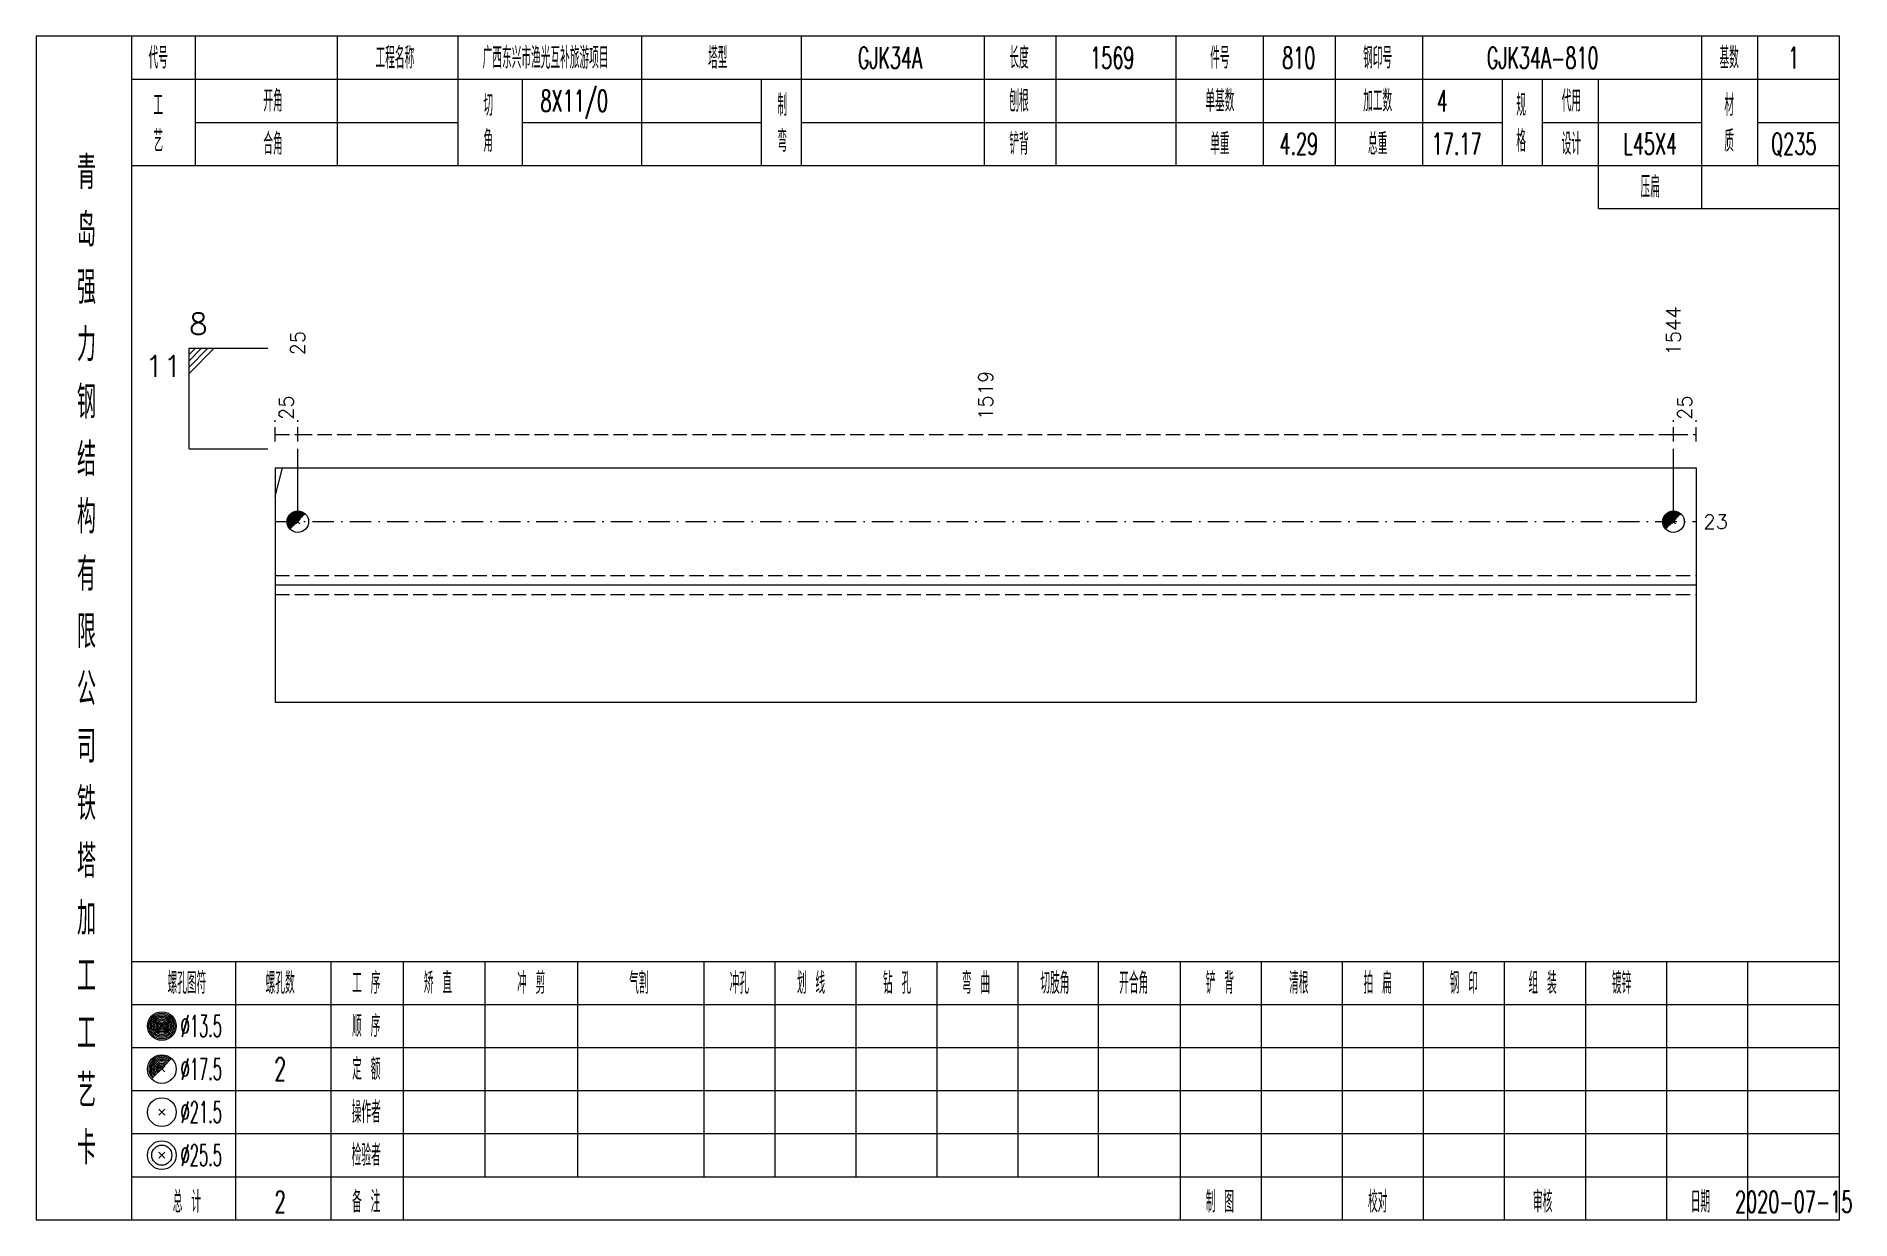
# Model space of a CAD drawing. Extents: x 0 to 2606, y -377 to 6479.
# Drawn here: x 1045.6 to 1298.5, y 2975 to 3140 of the extents above; entities that cross this region are included whole.
import ezdxf
from ezdxf.enums import TextEntityAlignment as Align

# ---------------------------------------------------------------- set-up
doc = ezdxf.new("R2010")
doc.units = 0
doc.header["$MEASUREMENT"] = 0
doc.linetypes.add('一点画线', pattern=[5.2, 3, -1, 0.2, -1])
doc.linetypes.add('虚线', pattern=[2.75, 2, -0.75])
doc.layers.get('0').update_dxf_attribs({"linetype": 'CONTINUOUS', "lineweight": 25})
doc.layers.add('1', color=7, linetype='CONTINUOUS', lineweight=25)
doc.layers.add('4', color=7, linetype='CONTINUOUS', lineweight=25)
doc.styles.get("Standard").update_dxf_attribs({"font": 'simplex.shx', "width": 0.7, "height": 3, "bigfont": 'gbhzfs.shx'})

msp = doc.modelspace()

# ---------------------------------------------------------------- texts
at = {"color": 7, "linetype": 'Continuous', "lineweight": 13}
msp.add_text('8', height=3, dxfattribs=at).set_placement((1066.9, 3097.5), align=Align.BOTTOM_LEFT)
for s, p in [('1544', (1273.84, 3095.5)), ('25', (1082.06, 3095.5))]:
    msp.add_text(s, height=2, rotation=90, dxfattribs=at).set_placement(p, align=Align.MIDDLE_LEFT)
msp.add_text('11', height=3, dxfattribs=at).set_placement((1065.9, 3095.5), align=Align.TOP_RIGHT)
at = {"color": 8, "linetype": 'Continuous', "lineweight": 9}
for s, p in [('1519', (1177.95, 3086.5)), ('25', (1080.48, 3086.5)), ('25', (1275.42, 3086.5))]:
    msp.add_text(s, height=2, rotation=90, dxfattribs=at).set_placement(p, align=Align.MIDDLE_LEFT)
at = {"color": 7, "linetype": 'Continuous', "lineweight": 13}
msp.add_text('23', height=2, dxfattribs=at).set_placement((1278, 3072.33), align=Align.MIDDLE_LEFT)
at = {"layer": '4', "color": 1, "linetype": 'Continuous', "lineweight": 13}
for s, height, width, p in [('代号', 3, 0.6, (1062.6, 3137)), ('工程名称', 3, 0.6, (1095.6, 3137)), ('广西东兴市渔光互补旅游项目', 3, 0.6, (1116.6, 3137)), ('塔型', 3, 0.6, (1140.6, 3137)), ('GJK34A', 3, 0.6, (1164.6, 3137)), ('长度', 3, 0.6, (1182.6, 3137)), ('1569', 3, 0.6, (1195.6, 3137)), ('件号', 3, 0.6, (1210.6, 3137)), ('810', 3, 0.6, (1221.6, 3137)), ('钢印号', 3, 0.6, (1232.6, 3137)), ('GJK34A-810', 3, 0.6, (1255.6, 3137)), ('基数', 3, 0.6, (1281.6, 3137)), ('1', 3, 0.6, (1290.6, 3137)), ('工', 3, 0.6, (1062.6, 3130.4)), ('开角', 3, 0.6, (1078.6, 3131)), ('切', 3, 0.6, (1108.6, 3130.4)), ('8X11/0', 3, 0.6, (1120.6, 3131)), ('制', 3, 0.6, (1149.6, 3130.4)), ('刨根', 3, 0.6, (1182.6, 3131)), ('单基数', 3, 0.6, (1210.6, 3131)), ('加工数', 3, 0.6, (1232.6, 3131)), ('4', 3, 0.6, (1241.6, 3131)), ('规', 3, 0.6, (1252.6, 3130.4)), ('代用', 3, 0.6, (1259.6, 3131)), ('材', 3, 0.6, (1281.6, 3130.4)), ('艺', 3, 0.6, (1062.6, 3125.4)), ('合角', 3, 0.6, (1078.6, 3125)), ('角', 3, 0.6, (1108.6, 3125.4)), ('弯', 3, 0.6, (1149.6, 3125.4)), ('铲背', 3, 0.6, (1182.6, 3125)), ('单重', 3, 0.6, (1210.6, 3125)), ('4.29', 3, 0.6, (1221.6, 3125)), ('总重', 3, 0.6, (1232.6, 3125)), ('17.17', 3, 0.6, (1243.6, 3125)), ('格', 3, 0.6, (1252.6, 3125.4)), ('设计', 3, 0.6, (1259.6, 3125)), ('L45X4', 3, 0.6, (1270.6, 3125)), ('质', 3, 0.6, (1281.6, 3125.4)), ('Q235', 3, 0.6, (1290.6, 3125)), ('青', 4.6, 0.8, (1052.6, 3121)), ('压扁', 3, 0.6, (1270.6, 3119)), ('岛', 4.6, 0.8, (1052.6, 3113)), ('强', 4.6, 0.8, (1052.6, 3105)), ('力', 4.6, 0.8, (1052.6, 3097)), ('钢', 4.6, 0.8, (1052.6, 3089)), ('结', 4.6, 0.8, (1052.6, 3081)), ('构', 4.6, 0.8, (1052.6, 3073)), ('有', 4.6, 0.8, (1052.6, 3065)), ('限', 4.6, 0.8, (1052.6, 3057)), ('公', 4.6, 0.8, (1052.6, 3049)), ('司', 4.6, 0.8, (1052.6, 3041)), ('铁', 4.6, 0.8, (1052.6, 3033)), ('塔', 4.6, 0.8, (1052.6, 3025)), ('加', 4.6, 0.8, (1052.6, 3017)), ('工', 4.6, 0.8, (1052.6, 3009)), ('螺孔图符', 3, 0.6, (1066.6, 3008)), ('螺孔数', 3, 0.6, (1079.6, 3008)), ('工 序', 3, 0.6, (1091.6, 3008)), ('矫 直', 3, 0.6, (1101.6, 3008)), ('冲 剪', 3, 0.6, (1114.6, 3008)), ('气割', 3, 0.6, (1129.6, 3008)), ('冲孔', 3, 0.6, (1143.6, 3008)), ('划 线', 3, 0.6, (1153.6, 3008)), ('钻 孔', 3, 0.6, (1165.6, 3008)), ('弯 曲', 3, 0.6, (1176.6, 3008)), ('切肢角', 3, 0.6, (1187.6, 3008)), ('开合角', 3, 0.6, (1198.6, 3008)), ('铲 背', 3, 0.6, (1210.6, 3008)), ('清根', 3, 0.6, (1221.6, 3008)), ('拍 扁', 3, 0.6, (1232.6, 3008)), ('钢 印', 3, 0.6, (1244.6, 3008)), ('组 装', 3, 0.6, (1255.6, 3008)), ('镀锌', 3, 0.6, (1266.6, 3008)), ('工', 4.6, 0.8, (1052.6, 3001)), ('%%C13.5', 3, 0.5, (1068.6, 3002)), ('顺 序', 3, 0.6, (1091.6, 3002)), ('%%C17.5', 3, 0.5, (1068.6, 2996)), ('2', 3.2, 0.6, (1079.6, 2996)), ('定 额', 3, 0.6, (1091.6, 2996)), ('艺', 4.6, 0.8, (1052.6, 2993)), ('%%C21.5', 3, 0.5, (1068.6, 2990)), ('操作者', 3, 0.6, (1091.6, 2990)), ('卡', 4.6, 0.8, (1052.6, 2985)), ('%%C25.5', 3, 0.5, (1068.6, 2984)), ('检验者', 3, 0.6, (1091.6, 2984)), ('总 计', 3, 0.6, (1066.6, 2977.5)), ('2', 3, 0.6, (1079.6, 2977.5)), ('备 注', 3, 0.6, (1091.6, 2977.5)), ('制 图', 3, 0.6, (1210.6, 2977.5)), ('校对', 3, 0.6, (1232.6, 2977.5)), ('审核', 3, 0.6, (1255.6, 2977.5)), ('日期', 3, 0.6, (1277.6, 2977.5)), ('2020-07-15', 3, 0.6, (1290.6, 2977.5))]:
    msp.add_text(s, height=height, dxfattribs=dict(at, width=width)).set_placement(p, align=Align.MIDDLE_CENTER)

# ---------------------------------------------------------------- linework, layer by layer
at = {"color": 7, "linetype": 'Continuous', "lineweight": 13}
for p, q in [((1066.9, 3096.5), (1077.9, 3096.5)), ((1066.9, 3082.5), (1066.9, 3096.5)), ((1067.78, 3096.5), (1066.9, 3095.62)), ((1068.65, 3096.5), (1066.9, 3094.75)), ((1069.53, 3096.5), (1066.9, 3093.88)), ((1070.4, 3096.5), (1066.9, 3093)), ((1066.9, 3082.5), (1077.9, 3082.5)), ((1082.06, 3072.33), (1082.06, 3082.5)), ((1273.84, 3072.33), (1273.84, 3082.5)), ((1078.9, 3075.84), (1079.91, 3079.83))]:
    msp.add_line(p, q, dxfattribs=at)
at = {"color": 8, "linetype": '虚线', "lineweight": 9}
for p, q in [((1078.9, 3083.5), (1078.9, 3086.5)), ((1082.06, 3083.5), (1082.06, 3086.5)), ((1082.06, 3083.5), (1082.06, 3086.5)), ((1273.84, 3083.5), (1273.84, 3086.5)), ((1273.84, 3083.5), (1273.84, 3086.5)), ((1277, 3083.5), (1277, 3086.5)), ((1078.9, 3084.5), (1082.06, 3084.5)), ((1082.06, 3084.5), (1273.84, 3084.5)), ((1273.84, 3084.5), (1277, 3084.5))]:
    msp.add_line(p, q, dxfattribs=at)
at = {"color": 7, "linetype": 'Continuous', "lineweight": 18}
for p, q in [((1078.9, 3079.83), (1078.9, 3047.17)), ((1078.9, 3079.83), (1277, 3079.83)), ((1277, 3079.83), (1277, 3047.17)), ((1078.9, 3063.5), (1277, 3063.5))]:
    msp.add_line(p, q, dxfattribs=at)
at = {"color": 3, "linetype": '一点画线', "lineweight": 13}
msp.add_line((1078.9, 3072.33), (1277, 3072.33), dxfattribs=at)
at = {"color": 7, "linetype": 'Continuous', "lineweight": 0}
for p, q in [((1081.76, 3072.03), (1082.36, 3072.63)), ((1081.76, 3072.63), (1082.36, 3072.03)), ((1273.54, 3072.03), (1274.14, 3072.63)), ((1273.54, 3072.63), (1274.14, 3072.03))]:
    msp.add_line(p, q, dxfattribs=at)
at = {"color": 1, "linetype": '虚线', "lineweight": 18}
for p, q in [((1078.9, 3064.83), (1277, 3064.83)), ((1078.9, 3062.17), (1277, 3062.17))]:
    msp.add_line(p, q, dxfattribs=at)
at = {"color": 7, "linetype": 'Continuous', "lineweight": 13}
for centre in [(1082.06, 3072.33), (1273.84, 3072.33)]:
    msp.add_circle(centre, 1.5, dxfattribs=at)
for centre, radius in [((1082.06, 3072.33), 1.35), ((1082.06, 3072.33), 1.2), ((1082.06, 3072.33), 1.05), ((1273.84, 3072.33), 1.35), ((1273.84, 3072.33), 1.2), ((1273.84, 3072.33), 1.05), ((1082.06, 3072.33), 0.9), ((1082.06, 3072.33), 0.75), ((1082.06, 3072.33), 0.6), ((1082.06, 3072.33), 0.45), ((1082.06, 3072.33), 0.3), ((1082.06, 3072.33), 0.15), ((1273.84, 3072.33), 0.9), ((1273.84, 3072.33), 0.75), ((1273.84, 3072.33), 0.6), ((1273.84, 3072.33), 0.45), ((1273.84, 3072.33), 0.3), ((1273.84, 3072.33), 0.15)]:
    msp.add_arc(centre, radius, 45, 225, dxfattribs=at)
at = {"layer": '1', "color": 7, "linetype": 'Continuous', "lineweight": 18}
msp.add_line((1078.9, 3047.17), (1277, 3047.17), dxfattribs=at)
at = {"layer": '4', "color": 1, "linetype": 'Continuous', "lineweight": 18}
for p, q in [((1058.9, 2975), (1058.9, 3140)), ((1067.8, 3122), (1067.8, 3140)), ((1087.6, 3122), (1087.6, 3140)), ((1104.4, 3122), (1104.4, 3140)), ((1130, 3122), (1130, 3140)), ((1152.3, 3122), (1152.3, 3140)), ((1177.8, 3122), (1177.8, 3140)), ((1187.8, 3122), (1187.8, 3140)), ((1204.5, 3122), (1204.5, 3140)), ((1216.7, 3122), (1216.7, 3140)), ((1226.7, 3122), (1226.7, 3140)), ((1238.9, 3122), (1238.9, 3140)), ((1277.8, 3116), (1277.8, 3140)), ((1285.6, 3122), (1285.6, 3140)), ((1058.9, 3134), (1297, 3134)), ((1113.4, 3122), (1113.4, 3134)), ((1146.7, 3122), (1146.7, 3134)), ((1250, 3122), (1250, 3134)), ((1255.6, 3122), (1255.6, 3134)), ((1263.4, 3116), (1263.4, 3134)), ((1067.8, 3128), (1104.4, 3128)), ((1113.4, 3128), (1146.7, 3128)), ((1152.3, 3128), (1250, 3128)), ((1255.6, 3128), (1277.8, 3128)), ((1285.6, 3128), (1297, 3128)), ((1058.9, 3122), (1297, 3122)), ((1263.4, 3116), (1297, 3116)), ((1058.9, 3011), (1297, 3011)), ((1073.4, 2975), (1073.4, 3011)), ((1086.7, 2975), (1086.7, 3011)), ((1096.8, 2975), (1096.8, 3011)), ((1108.2, 2981), (1108.2, 3011)), ((1121.1, 2981), (1121.1, 3011)), ((1138.7, 2981), (1138.7, 3011)), ((1148.6, 2981), (1148.6, 3011)), ((1159.9, 2981), (1159.9, 3011)), ((1171.2, 2981), (1171.2, 3011)), ((1182.5, 2981), (1182.5, 3011)), ((1193.7, 2981), (1193.7, 3011)), ((1205.1, 2981), (1205.1, 3011)), ((1216.4, 2981), (1216.4, 3011)), ((1227.7, 2981), (1227.7, 3011)), ((1239, 2981), (1239, 3011)), ((1250.3, 2981), (1250.3, 3011)), ((1261.6, 2981), (1261.6, 3011)), ((1272.9, 2981), (1272.9, 3011)), ((1284.2, 2981), (1284.2, 3011)), ((1058.9, 3005), (1297, 3005)), ((1058.9, 2999), (1297, 2999)), ((1058.9, 2993), (1297, 2993)), ((1058.9, 2987), (1297, 2987)), ((1058.9, 2981), (1297, 2981)), ((1205.1, 2975), (1205.1, 2981)), ((1216.4, 2975), (1216.4, 2981)), ((1227.7, 2975), (1227.7, 2981)), ((1239, 2975), (1239, 2981)), ((1250.3, 2975), (1250.3, 2981)), ((1261.6, 2975), (1261.6, 2981)), ((1272.9, 2975), (1272.9, 2981)), ((1284.2, 2975), (1284.2, 2981))]:
    msp.add_line(p, q, dxfattribs=at)
at = {"layer": '4', "color": 7, "linetype": 'Continuous', "lineweight": 13}
for p, q in [((1062.9, 3001.8), (1063.3, 3002.2)), ((1063.3, 3001.8), (1062.9, 3002.2)), ((1062.7, 2989.6), (1063.5, 2990.4)), ((1063.5, 2989.6), (1062.7, 2990.4)), ((1062.7, 2983.6), (1063.5, 2984.4)), ((1063.5, 2983.6), (1062.7, 2984.4))]:
    msp.add_line(p, q, dxfattribs=at)
at = {"layer": '4', "color": 7, "linetype": 'Continuous', "lineweight": 0}
for p, q in [((1062.7, 2995.6), (1063.5, 2996.4)), ((1062.7, 2996.4), (1063.5, 2995.6))]:
    msp.add_line(p, q, dxfattribs=at)
at = {"layer": '4', "color": 1, "linetype": 'Continuous', "lineweight": 18}
msp.add_lwpolyline([(1045.6, 3140), (1045.6, 2975), (1297, 2975), (1297, 3140)], close=True, dxfattribs=at)
at = {"layer": '4', "color": 7, "linetype": 'Continuous', "lineweight": 13}
for centre, radius in [((1063.1, 3002), 2), ((1063.1, 3002), 1.8), ((1063.1, 3002), 1.6), ((1063.1, 3002), 1.4), ((1063.1, 3002), 1.2), ((1063.1, 3002), 1), ((1063.1, 3002), 0.8), ((1063.1, 3002), 0.6), ((1063.1, 3002), 0.4), ((1063.1, 3002), 0.2), ((1063.1, 2996), 2), ((1063.1, 2990), 2), ((1063.1, 2984), 2), ((1063.1, 2984), 1.4)]:
    msp.add_circle(centre, radius, dxfattribs=at)
for radius in [1.8, 1.6, 1.4, 1.2, 1, 0.8, 0.6, 0.4, 0.2]:
    msp.add_arc((1063.1, 2996), radius, 45, 225, dxfattribs=at)

msp.set_redraw_order([(e.dxf.handle, doc.entitydb.next_handle()) for e in msp.query("TEXT MTEXT ATTDEF DIMENSION ARC_DIMENSION")])  # texts and dimensions are drawn at this point

doc.saveas('drawing.dxf')
